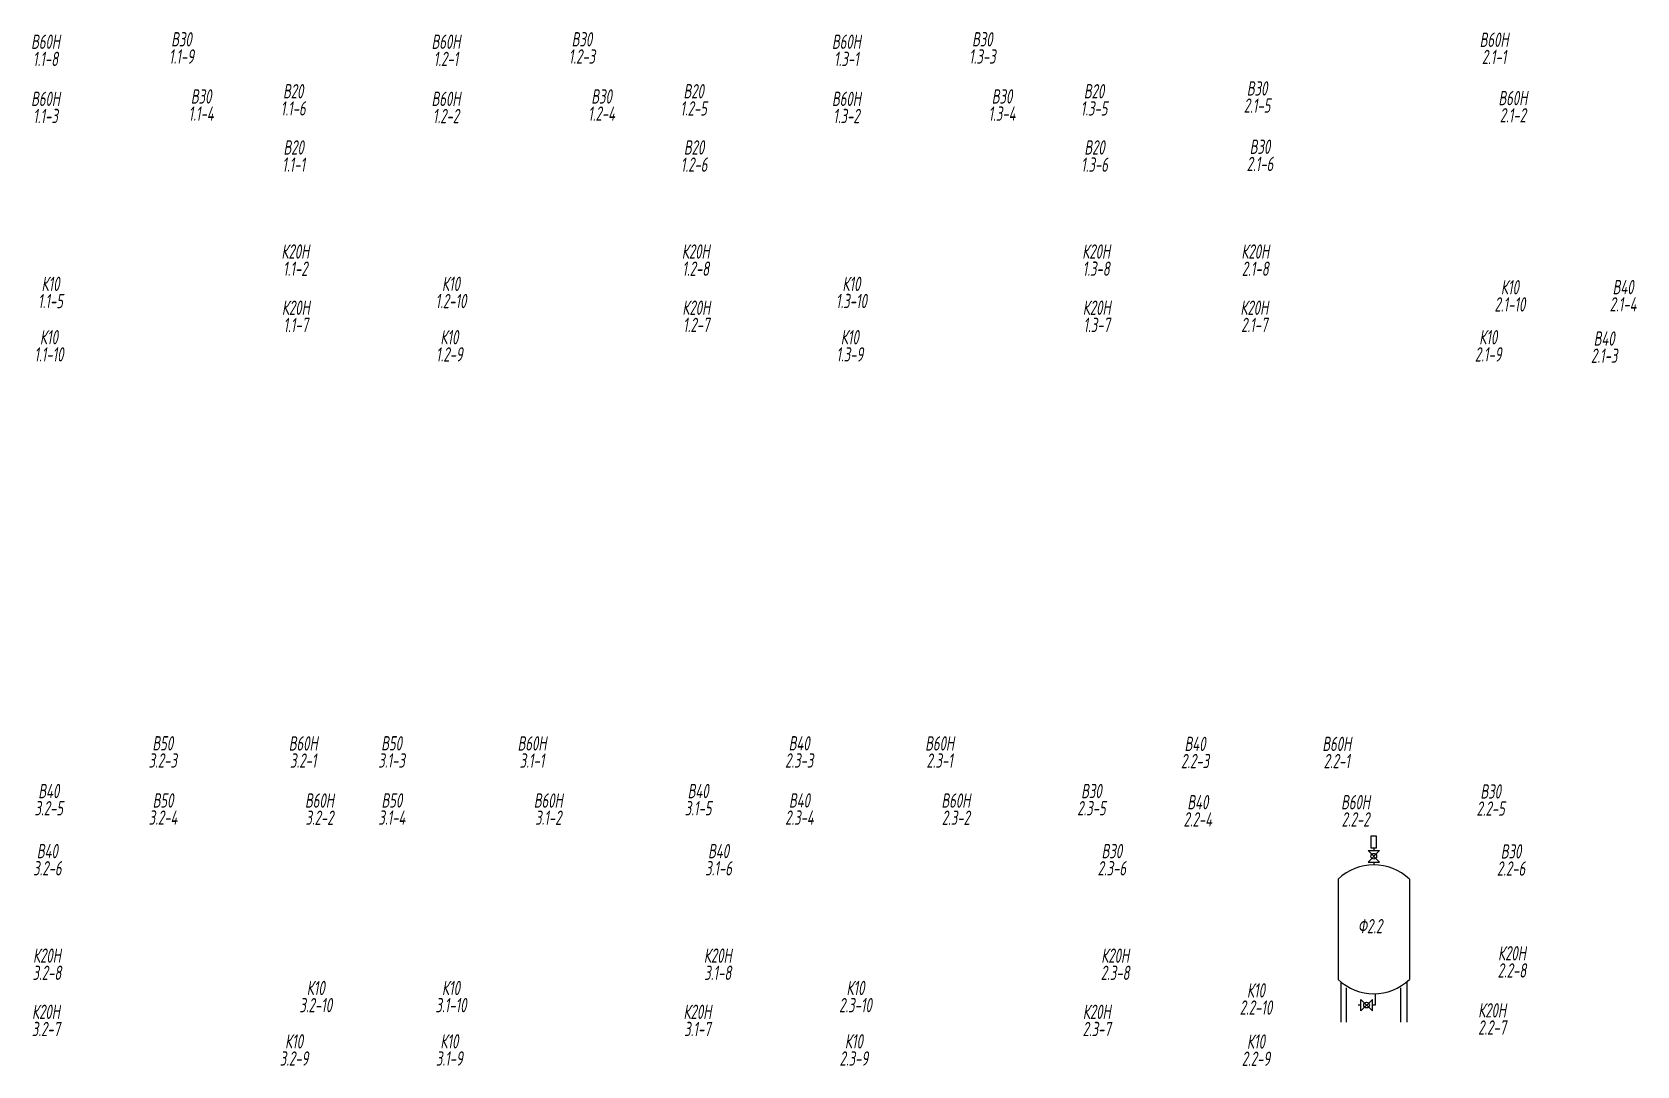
# Model space of a CAD drawing. Header units: millimetres. Extents: x 224231 to 343649, y -897 to 38584.
# Drawn here: x 315595 to 343649, y 9088 to 27147 of the extents above; entities that cross this region are included whole.
import ezdxf

# ---------------------------------------------------------------- set-up
doc = ezdxf.new("R2010")
doc.units = ezdxf.units.MM
doc.layers.add('1', color=7, linetype='Continuous')
doc.layers.add('Надписи', color=7, linetype='Continuous', true_color=0x93278f)
doc.styles.add('Eskd знаки', font='eskd.shx', dxfattribs={"width": 0.8, "oblique": 10})

msp = doc.modelspace()

# ---------------------------------------------------------------- texts
at = {"ltscale": 15, "insert": (338771, 11654), "char_height": 250, "width": 850, "attachment_point": 1, "style": 'Eskd знаки'}
msp.add_mtext('Ф2.2', dxfattribs=at)
at = {"layer": 'Надписи', "ltscale": 15, "char_height": 250, "width": 850, "attachment_point": 5, "line_spacing_factor": 0.72, "style": 'Eskd знаки'}
for s, insert in [('{\\Feskd|c204;В}60{\\Feskd|c204;Н^J}1.1-8', (315830, 26829)), ('{\\Feskd|c204;В}30^J1.1-9', (318206, 26871)), ('В60Н^J1.2-1', (322830, 26829)), ('В30^J1.2-3', (325206, 26871)), ('В60Н^J1.3-1', (329830, 26829)), ('В30^J1.3-3', (332206, 26871)), ('В60Н^J2.1-1', (341152, 26863)), ('{\\Feskd|c204;В}60{\\Feskd|c204;Н^J}1.1-3', (315830, 25831)), ('В30^J1.1-4', (318550, 25873)), ('{\\Feskd|c204;В}20^J1.1-6', (320159, 25964)), ('В60Н^J1.2-2', (322830, 25831)), ('В30^J1.2-4', (325550, 25873)), ('В20^J1.2-5', (327159, 25964)), ('В60Н^J1.3-2', (329830, 25831)), ('В30^J1.3-4', (332550, 25873)), ('В20^J1.3-5', (334159, 25964)), ('В30^J2.1-5', (337009, 26013)), ('В60Н^J2.1-2', (341480, 25844)), ('{\\Feskd|c204;В}20^J1.1-1', (320167, 24982)), ('В20^J1.2-6', (327167, 24982)), ('В20^J1.3-6', (334167, 24982)), ('В30^J2.1-6', (337059, 24994)), ('{\\Feskd|c204;К}20{\\Feskd|c204;Н^J}1.1-2', (320196, 23164)), ('К20Н^J1.2-8', (327196, 23164)), ('К20Н^J1.3-8', (334196, 23164)), ('К20Н^J2.1-8', (336977, 23164)), ('{\\Feskd|c204;К}10^J1.1-5', (315917, 22599)), ('К10^J1.2-10', (322917, 22599)), ('К10^J1.3-10', (329917, 22599)), ('К10^J2.1-10', (341428, 22540)), ('В40^J2.1-4', (343407, 22542)), ('К20Н^J1.1-7', (320205, 22182)), ('К20Н^J1.2-7', (327205, 22182)), ('К20Н^J1.3-7', (334205, 22182)), ('К20Н^J2.1-7', (336960, 22182)), ('{\\Feskd|c204;К}10^J1.1-10', (315889, 21667)), ('К10^J1.2-9', (322889, 21667)), ('К10^J1.3-9', (329889, 21667)), ('К10^J2.1-9', (341049, 21667)), ('В40^J2.1-3', (343076, 21644)), ('В50^J3.2-3', (317879, 14573)), ('В60Н^J3.2-1', (320334, 14571)), ('В50^J3.1-3', (321879, 14573)), ('В60Н^J3.1-1', (324334, 14571)), ('В40^J2.3-3', (329004, 14573)), ('В60Н^J2.3-1', (331459, 14571)), ('В40^J2.2-3', (335924, 14563)), ('В60Н^J2.2-1', (338402, 14563)), ('В40^J3.2-5', (315887, 13739)), ('В50^J3.2-4', (317884, 13575)), ('В60Н^J3.2-2', (320618, 13573)), ('В50^J3.1-4', (321884, 13575)), ('В60Н^J3.1-2', (324618, 13573)), ('В40^J3.1-5', (327238, 13739)), ('В40^J2.3-4', (329009, 13575)), ('В60Н^J2.3-2', (331743, 13573)), ('В30^J2.3-5', (334113, 13739)), ('В40^J2.2-4', (335973, 13544)), ('В60Н^J2.2-2', (338730, 13544)), ('В30^J2.2-5', (341092, 13732)), ('В40^J3.2-6', (315861, 12690)), ('В40^J3.1-6', (327595, 12690)), ('В30^J2.3-6', (334470, 12690)), ('В30^J2.2-6', (341448, 12685)), ('К20Н^J3.2-8', (315854, 10864)), ('К20Н^J3.1-8', (327581, 10864)), ('К20Н^J2.3-8', (334528, 10864)), ('К20Н^J2.2-8', (341464, 10905)), ('К10^J3.2-10', (320553, 10299)), ('К10^J3.1-10', (322917, 10299)), ('К10^J2.3-10', (329988, 10299)), ('К10^J2.2-10', (336989, 10257)), ('К20Н^J3.2-7', (315837, 9882)), ('К20Н^J3.1-7', (327225, 9882)), ('К20Н^J2.3-7', (334206, 9882)), ('К20Н^J2.2-7', (341117, 9908)), ('К10^J3.2-9', (320174, 9367)), ('К10^J3.1-9', (322889, 9367)), ('К10^J2.3-9', (329960, 9367)), ('К10^J2.2-9', (336989, 9363))]:
    msp.add_mtext(s, dxfattribs=dict(at, insert=insert))

# ---------------------------------------------------------------- linework, layer by layer
for p, q in [((338949, 12849), (339149, 12849)), ((339149, 12849), (338949, 12649)), ((338949, 12849), (339149, 12649)), ((338949, 12649), (339149, 12649)), ((339049, 12899), (339049, 12849)), ((339049, 12649), (339049, 12599)), ((338824, 10149), (338774, 10149)), ((338824, 10049), (338824, 10249)), ((338824, 10249), (339024, 10049)), ((338824, 10049), (339024, 10249)), ((339024, 10049), (339024, 10249)), ((339074, 10149), (339024, 10149)), ((339074, 10349), (339074, 10149))]:
    msp.add_line(p, q)
msp.add_lwpolyline([(339099, 13099), (338999, 13099), (338999, 12899), (339099, 12899)], close=True)
for centre in [(339049, 12749), (338924, 10149)]:
    msp.add_circle(centre, 50)
at = {"layer": '1'}
for p, q in [((338424, 12349), (338424, 10599)), ((339674, 12349), (339674, 10599)), ((338474, 10545), (338474, 9849)), ((338574, 9849), (338574, 10449)), ((339524, 9849), (339524, 10449)), ((339624, 10549), (339624, 9849))]:
    msp.add_line(p, q, dxfattribs=at)
for centre, radius, start, end in [((339049, 11693), 906, 46.3972, 133.6028), ((339049, 11254), 905, 226.3426, 313.6574)]:
    msp.add_arc(centre, radius, start, end, dxfattribs=at)

msp.set_redraw_order([(e.dxf.handle, doc.entitydb.next_handle()) for e in msp.query("TEXT MTEXT ATTDEF DIMENSION ARC_DIMENSION")])  # texts and dimensions are drawn at this point

doc.saveas('drawing.dxf')
